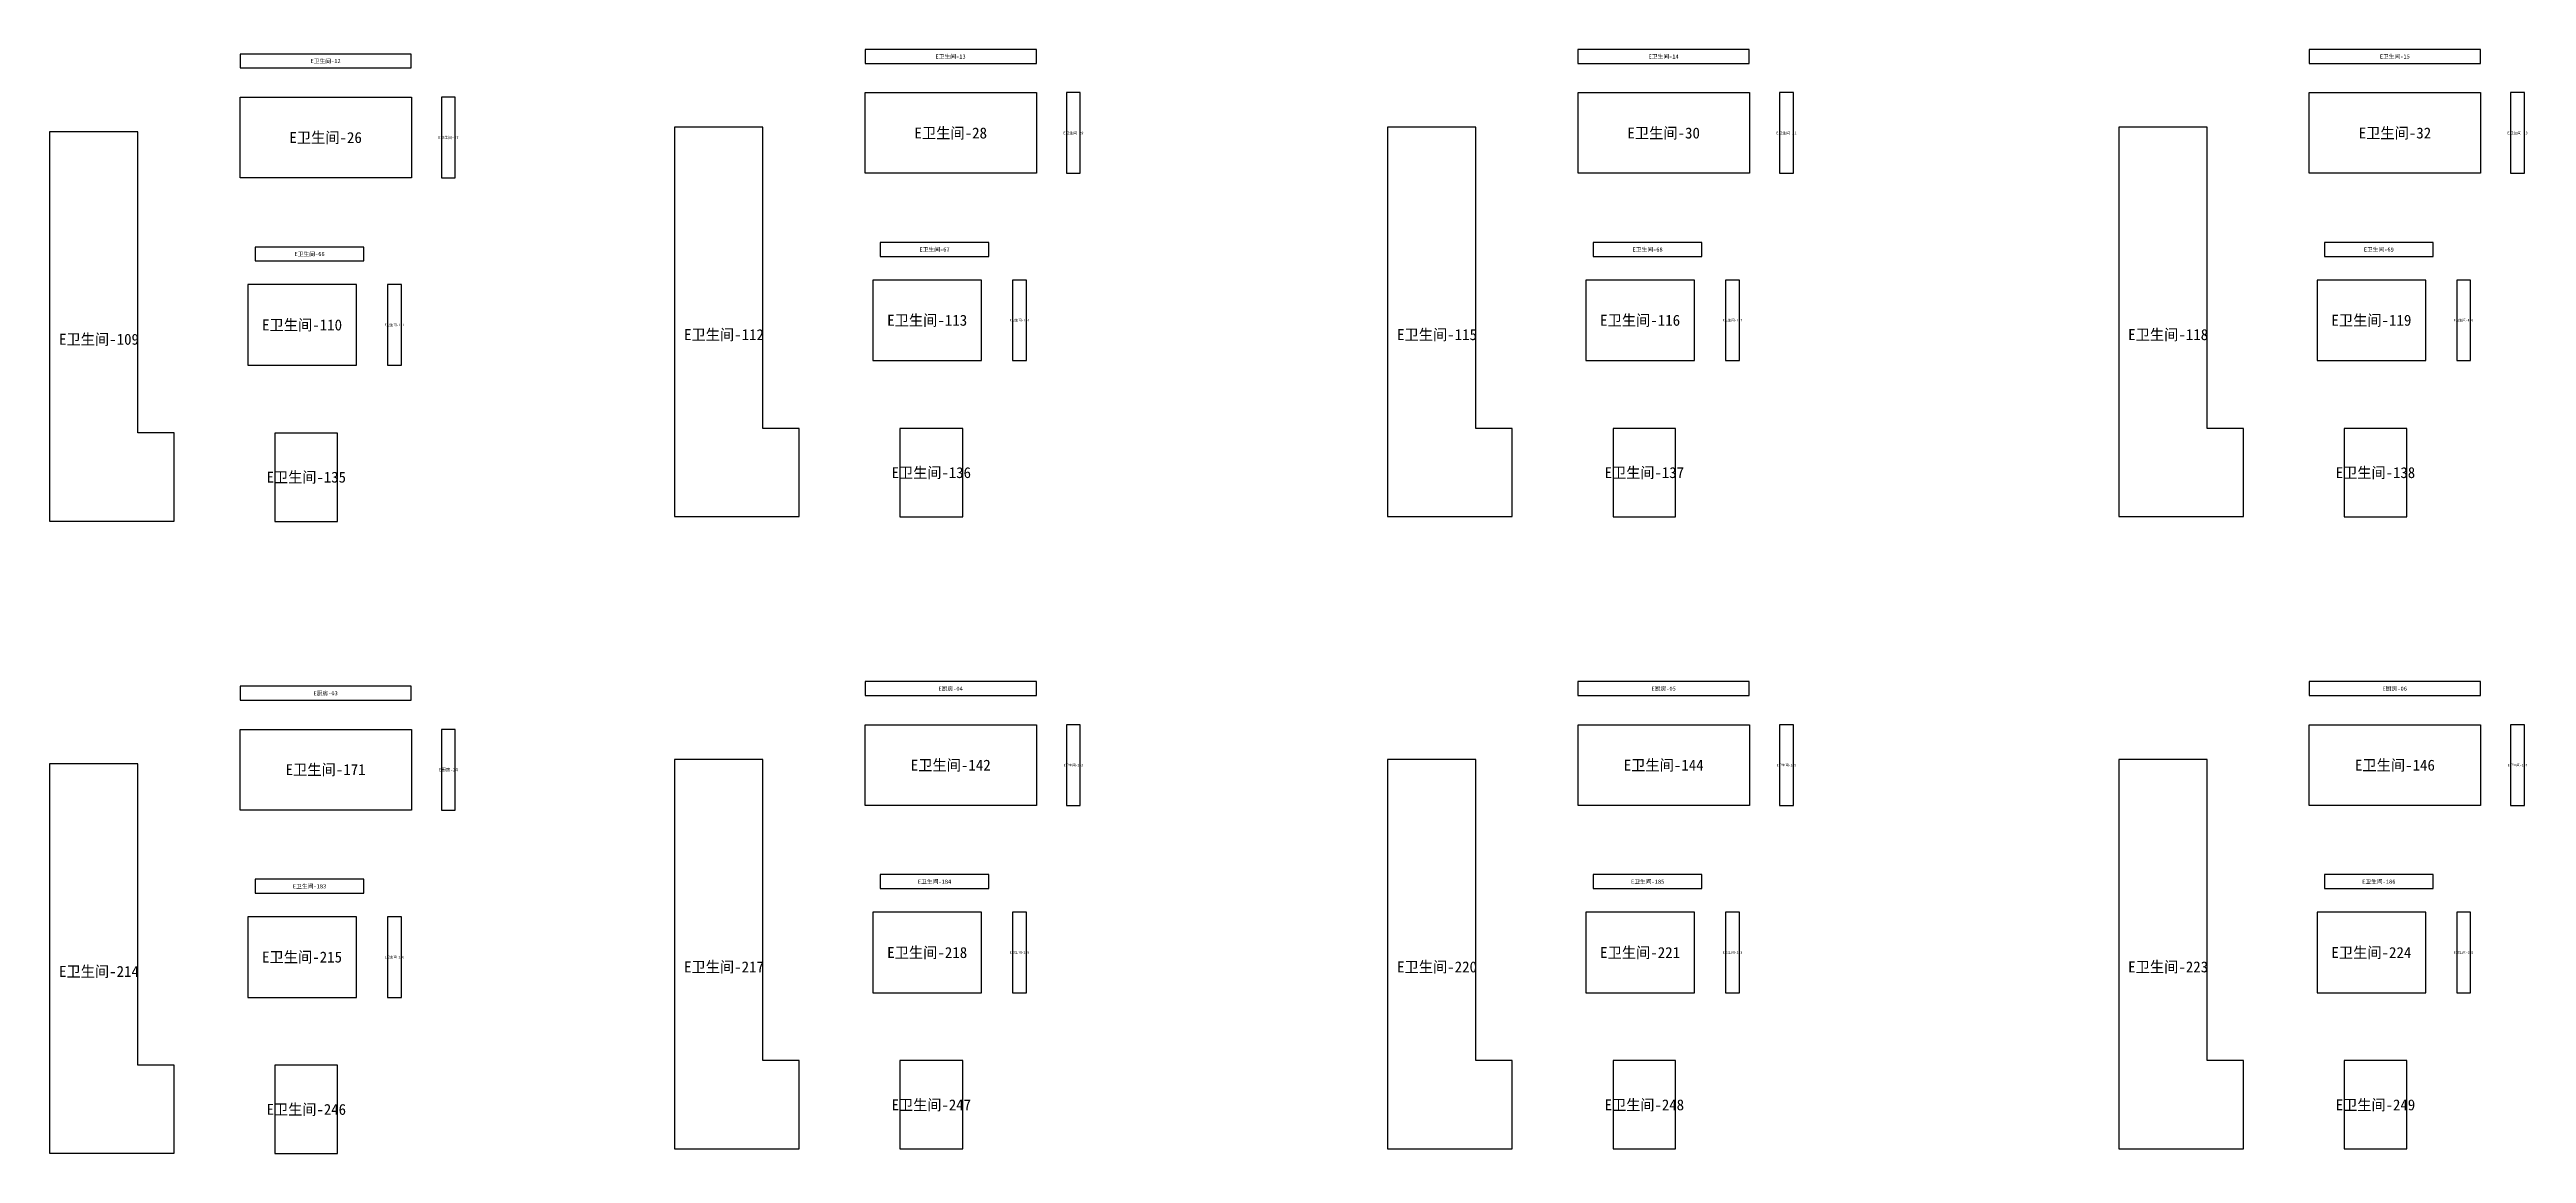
# Model space of a CAD drawing. Header units: inches. Extents: x 44145 to 132907, y -98283 to 21892.
# Drawn here: x 114820 to 132907, y -72572 to -64507 of the extents above; entities that cross this region are included whole.
import ezdxf
from ezdxf.enums import TextEntityAlignment as Align

# ---------------------------------------------------------------- set-up
doc = ezdxf.new("R2010")
doc.units = ezdxf.units.IN
doc.layers.add('NUMBERS', color=7, linetype='Continuous')
doc.layers.add('OUTER', color=7, linetype='Continuous')

msp = doc.modelspace()

# ---------------------------------------------------------------- texts
at = {"layer": 'NUMBERS'}
for s, height, p in [('E卫生间-12', 30, (116836, -64591)), ('E卫生间-13', 30, (121400, -64558)), ('E卫生间-14', 30, (126607, -64558)), ('E卫生间-15', 30, (131946, -64558)), ('E卫生间-26', 80, (116836, -65150)), ('E卫生间-28', 80, (121401, -65117)), ('E卫生间-29', 20.2, (122296, -65117)), ('E卫生间-30', 80, (126607, -65117)), ('E卫生间-31', 20.2, (127503, -65117)), ('E卫生间-32', 80, (131947, -65117)), ('E卫生间-33', 20.2, (132842, -65117)), ('E卫生间-27', 20.2, (117732, -65150)), ('E卫生间-66', 30, (116719, -66001)), ('E卫生间-67', 30, (121283, -65968)), ('E卫生间-68', 30, (126490, -65968)), ('E卫生间-69', 30, (131829, -65968)), ('E卫生间-110', 80, (116664, -66519)), ('E卫生间-111', 17.6, (117338, -66519)), ('E卫生间-112', 80, (119745, -66590)), ('E卫生间-113', 80, (121229, -66485)), ('E卫生间-114', 17.6, (121902, -66485)), ('E卫生间-115', 80, (124952, -66590)), ('E卫生间-116', 80, (126435, -66485)), ('E卫生间-117', 17.6, (127109, -66485)), ('E卫生间-118', 80, (130291, -66590)), ('E卫生间-119', 80, (131775, -66485)), ('E卫生间-120', 17.6, (132448, -66485)), ('E卫生间-109', 80, (115181, -66624)), ('E卫生间-135', 79.4, (116695, -67631)), ('E卫生间-136', 79.4, (121259, -67598)), ('E卫生间-137', 79.4, (126466, -67598)), ('E卫生间-138', 79.4, (131805, -67598)), ('E厨房-03', 30, (116836, -69210)), ('E厨房-04', 30, (121400, -69176)), ('E厨房-05', 30, (126607, -69176)), ('E厨房-06', 30, (131946, -69176)), ('E卫生间-171', 80, (116836, -69768)), ('E厨房-24', 23.5, (117732, -69768)), ('E卫生间-142', 80, (121401, -69735)), ('E卫生间-143', 17.6, (122296, -69735)), ('E卫生间-144', 80, (126607, -69735)), ('E卫生间-145', 17.6, (127503, -69735)), ('E卫生间-146', 80, (131947, -69735)), ('E卫生间-147', 17.6, (132842, -69735)), ('E卫生间-183', 30, (116719, -70620)), ('E卫生间-184', 30, (121283, -70586)), ('E卫生间-185', 30, (126490, -70586)), ('E卫生间-186', 30, (131829, -70586)), ('E卫生间-218', 80, (121229, -71104)), ('E卫生间-221', 80, (126435, -71104)), ('E卫生间-224', 80, (131775, -71104)), ('E卫生间-214', 80, (115181, -71242)), ('E卫生间-215', 80, (116664, -71137)), ('E卫生间-216', 17.6, (117338, -71137)), ('E卫生间-217', 80, (119745, -71209)), ('E卫生间-219', 17.6, (121902, -71104)), ('E卫生间-220', 80, (124952, -71209)), ('E卫生间-222', 17.6, (127109, -71104)), ('E卫生间-223', 80, (130291, -71209)), ('E卫生间-225', 17.6, (132448, -71104)), ('E卫生间-247', 79.4, (121259, -72217)), ('E卫生间-248', 79.4, (126466, -72217)), ('E卫生间-249', 79.4, (131805, -72217)), ('E卫生间-246', 79.4, (116695, -72250))]:
    msp.add_text(s, height=height, dxfattribs=at).set_placement(p, align=Align.MIDDLE_CENTER)

# ---------------------------------------------------------------- linework, layer by layer
at = {"layer": 'OUTER'}
for points in [[(116211, -64642), (117461, -64642), (117461, -64540), (116211, -64540), (116211, -64642)], [(120775, -64609), (122026, -64609), (122026, -64507), (120775, -64507), (120775, -64609)], [(125981, -64609), (127232, -64609), (127232, -64507), (125981, -64507), (125981, -64609)], [(131321, -64609), (132572, -64609), (132572, -64507), (131321, -64507), (131321, -64609)], [(116211, -64855), (117462, -64855), (117462, -65444), (116211, -65444), (116211, -64855)], [(117681, -65444), (117783, -65444), (117783, -64855), (117681, -64855), (117681, -65444)], [(120775, -64822), (122026, -64822), (122026, -65411), (120775, -65411), (120775, -64822)], [(122245, -65411), (122347, -65411), (122347, -64822), (122245, -64822), (122245, -65411)], [(125982, -64822), (127233, -64822), (127233, -65411), (125982, -65411), (125982, -64822)], [(127452, -65411), (127554, -65411), (127554, -64822), (127452, -64822), (127452, -65411)], [(131321, -64822), (132572, -64822), (132572, -65411), (131321, -65411), (131321, -64822)], [(132792, -65411), (132893, -65411), (132893, -64822), (132792, -64822), (132792, -65411)], [(114820, -67952), (115730, -67952), (115730, -67308), (115464, -67308), (115464, -65108), (114820, -65108), (114820, -67952)], [(119384, -67919), (120294, -67919), (120294, -67275), (120029, -67275), (120029, -65074), (119384, -65074), (119384, -67919)], [(124591, -67919), (125500, -67919), (125500, -67275), (125235, -67275), (125235, -65074), (124591, -65074), (124591, -67919)], [(129930, -67919), (130840, -67919), (130840, -67275), (130575, -67275), (130575, -65074), (129930, -65074), (129930, -67919)], [(116322, -66052), (117116, -66052), (117116, -65950), (116322, -65950), (116322, -66052)], [(120886, -66019), (121680, -66019), (121680, -65917), (120886, -65917), (120886, -66019)], [(126093, -66019), (126886, -66019), (126886, -65917), (126093, -65917), (126093, -66019)], [(131432, -66019), (132226, -66019), (132226, -65917), (131432, -65917), (131432, -66019)], [(120832, -66780), (121625, -66780), (121625, -66191), (120832, -66191), (120832, -66780)], [(121851, -66780), (121953, -66780), (121953, -66191), (121851, -66191), (121851, -66780)], [(126038, -66780), (126832, -66780), (126832, -66191), (126038, -66191), (126038, -66780)], [(127058, -66780), (127160, -66780), (127160, -66191), (127058, -66191), (127058, -66780)], [(131378, -66780), (132172, -66780), (132172, -66191), (131378, -66191), (131378, -66780)], [(132398, -66780), (132499, -66780), (132499, -66191), (132398, -66191), (132398, -66780)], [(116268, -66813), (117061, -66813), (117061, -66224), (116268, -66224), (116268, -66813)], [(117287, -66813), (117389, -66813), (117389, -66224), (117287, -66224), (117287, -66813)], [(121030, -67920), (121488, -67920), (121488, -67276), (121030, -67276), (121030, -67920)], [(126237, -67920), (126694, -67920), (126694, -67276), (126237, -67276), (126237, -67920)], [(131577, -67920), (132034, -67920), (132034, -67276), (131577, -67276), (131577, -67920)], [(116466, -67954), (116923, -67954), (116923, -67309), (116466, -67309), (116466, -67954)], [(116211, -69260), (117461, -69260), (117461, -69159), (116211, -69159), (116211, -69260)], [(120775, -69227), (122026, -69227), (122026, -69125), (120775, -69125), (120775, -69227)], [(125981, -69227), (127232, -69227), (127232, -69125), (125981, -69125), (125981, -69227)], [(131321, -69227), (132572, -69227), (132572, -69125), (131321, -69125), (131321, -69227)], [(120775, -69441), (122026, -69441), (122026, -70030), (120775, -70030), (120775, -69441)], [(122245, -70030), (122347, -70030), (122347, -69441), (122245, -69441), (122245, -70030)], [(125982, -69441), (127233, -69441), (127233, -70030), (125982, -70030), (125982, -69441)], [(127452, -70030), (127554, -70030), (127554, -69441), (127452, -69441), (127452, -70030)], [(131321, -69441), (132572, -69441), (132572, -70030), (131321, -70030), (131321, -69441)], [(132792, -70030), (132893, -70030), (132893, -69441), (132792, -69441), (132792, -70030)], [(116211, -69474), (117462, -69474), (117462, -70063), (116211, -70063), (116211, -69474)], [(117681, -70063), (117783, -70063), (117783, -69474), (117681, -69474), (117681, -70063)], [(114820, -72571), (115730, -72571), (115730, -71926), (115464, -71926), (115464, -69726), (114820, -69726), (114820, -72571)], [(119384, -72538), (120294, -72538), (120294, -71893), (120029, -71893), (120029, -69693), (119384, -69693), (119384, -72538)], [(124591, -72538), (125500, -72538), (125500, -71893), (125235, -71893), (125235, -69693), (124591, -69693), (124591, -72538)], [(129930, -72538), (130840, -72538), (130840, -71893), (130575, -71893), (130575, -69693), (129930, -69693), (129930, -72538)], [(120886, -70637), (121680, -70637), (121680, -70535), (120886, -70535), (120886, -70637)], [(126093, -70637), (126886, -70637), (126886, -70535), (126093, -70535), (126093, -70637)], [(131432, -70637), (132226, -70637), (132226, -70535), (131432, -70535), (131432, -70637)], [(116322, -70670), (117116, -70670), (117116, -70569), (116322, -70569), (116322, -70670)], [(116268, -71432), (117061, -71432), (117061, -70843), (116268, -70843), (116268, -71432)], [(117287, -71432), (117389, -71432), (117389, -70843), (117287, -70843), (117287, -71432)], [(120832, -71398), (121625, -71398), (121625, -70809), (120832, -70809), (120832, -71398)], [(121851, -71398), (121953, -71398), (121953, -70809), (121851, -70809), (121851, -71398)], [(126038, -71398), (126832, -71398), (126832, -70809), (126038, -70809), (126038, -71398)], [(127058, -71398), (127160, -71398), (127160, -70809), (127058, -70809), (127058, -71398)], [(131378, -71398), (132172, -71398), (132172, -70809), (131378, -70809), (131378, -71398)], [(132398, -71398), (132499, -71398), (132499, -70809), (132398, -70809), (132398, -71398)], [(116466, -72572), (116923, -72572), (116923, -71928), (116466, -71928), (116466, -72572)], [(121030, -72539), (121488, -72539), (121488, -71894), (121030, -71894), (121030, -72539)], [(126237, -72539), (126694, -72539), (126694, -71894), (126237, -71894), (126237, -72539)], [(131577, -72539), (132034, -72539), (132034, -71894), (131577, -71894), (131577, -72539)]]:
    msp.add_lwpolyline(points, dxfattribs=at)

msp.set_redraw_order([(e.dxf.handle, doc.entitydb.next_handle()) for e in msp.query("TEXT MTEXT ATTDEF DIMENSION ARC_DIMENSION")])  # texts and dimensions are drawn at this point

doc.saveas('drawing.dxf')
